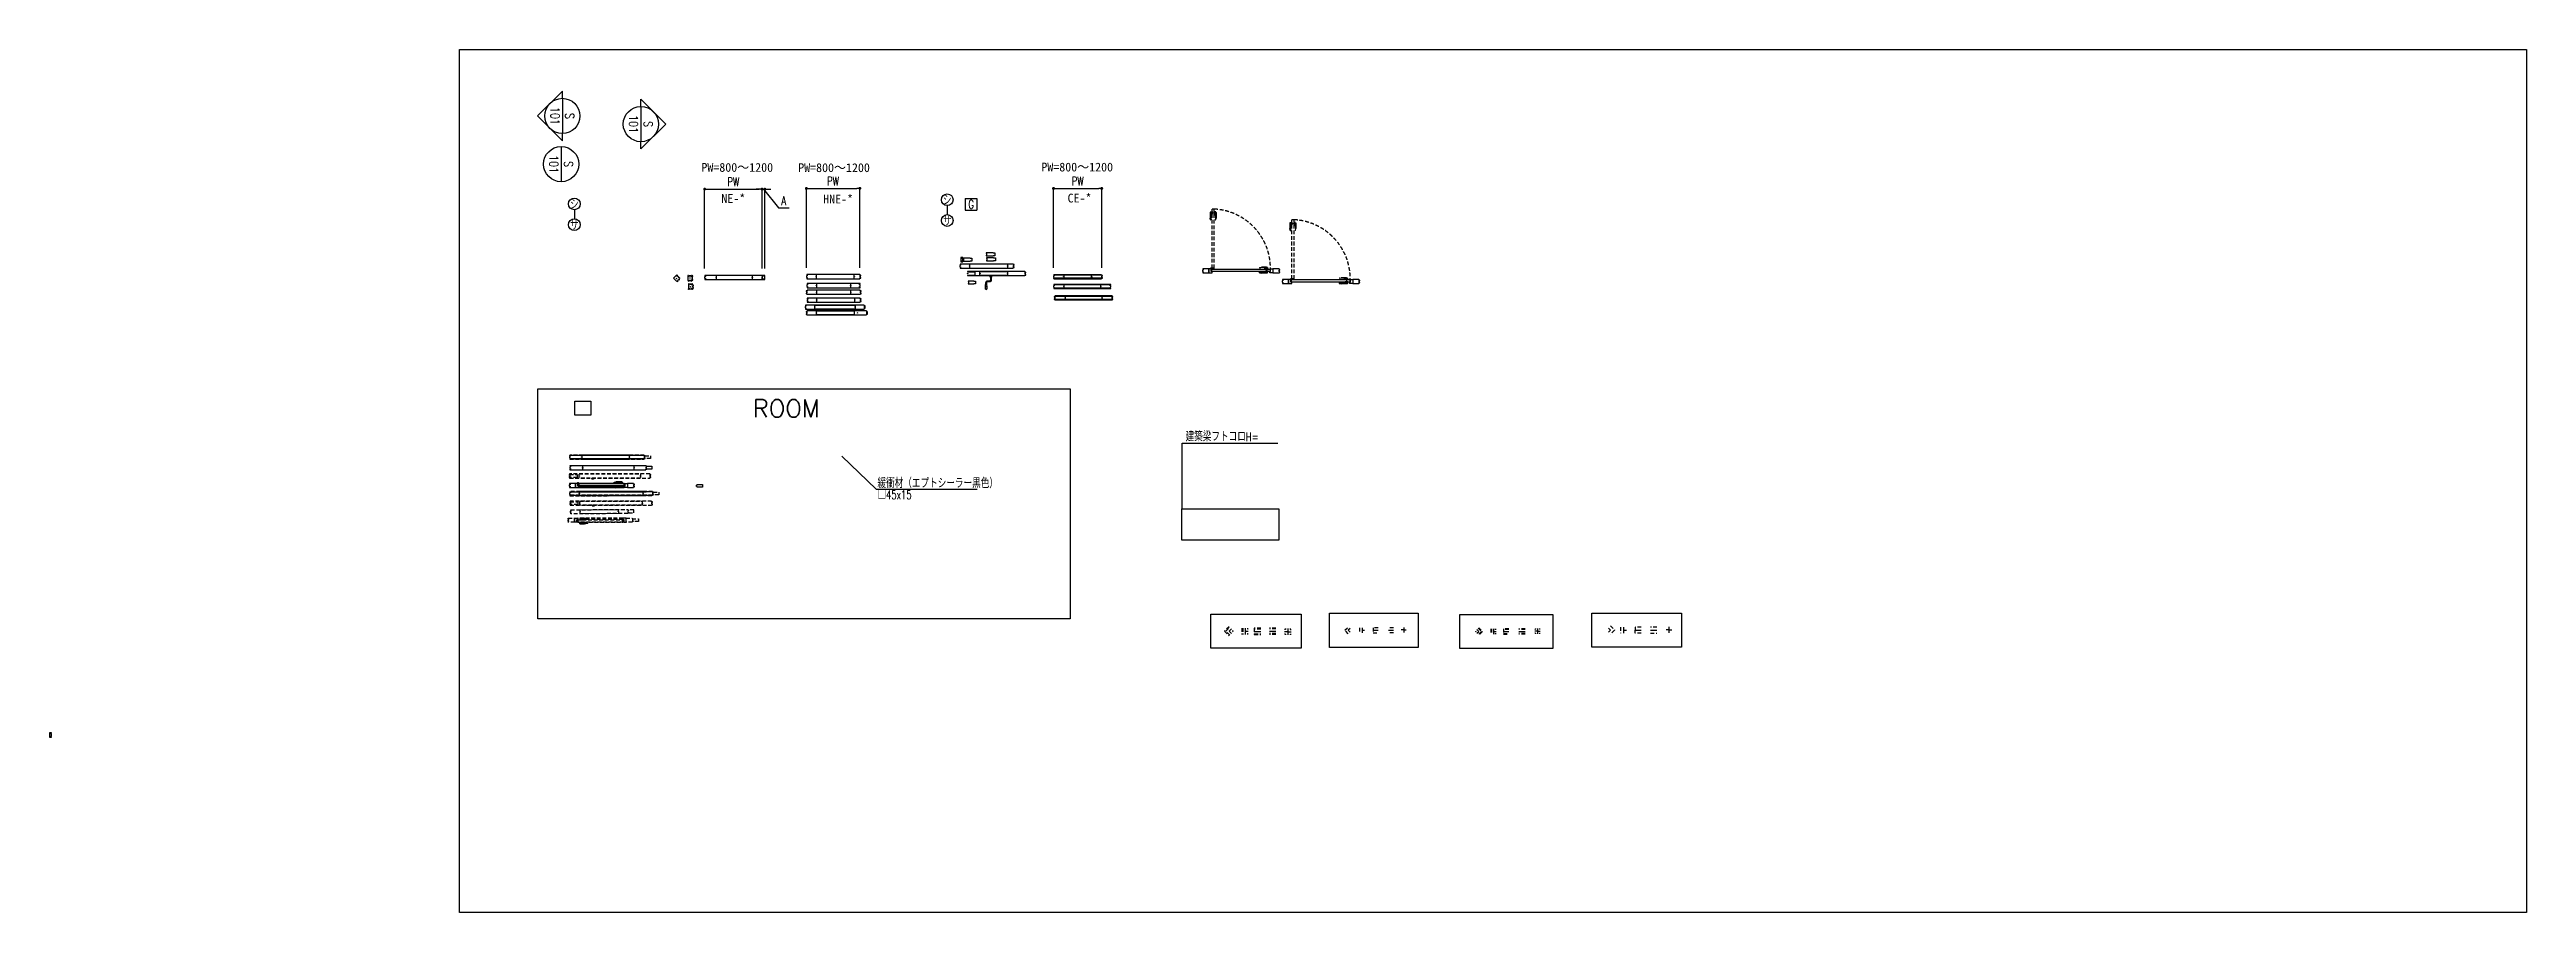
# Model space of a CAD drawing. Extents: x 27 to 42336, y -3012 to 11714.
import ezdxf
from ezdxf.enums import TextEntityAlignment as Align

# ---------------------------------------------------------------- set-up
doc = ezdxf.new("R2010")
doc.units = 0
doc.header["$LTSCALE"] = 10
doc.header["$PDMODE"] = 35
doc.header["$PDSIZE"] = 5
doc.linetypes.add('HIDDEN', pattern=[9.525, 6.35, -3.175])
for name, color, linetype in [('_P15 _矢視', 120, 'Continuous'), ('_P15_FAILED_LOADING_PLACE', 10, 'Continuous'), ('_P15_レール', 2, 'HIDDEN'), ('_P15_文字', 3, 'Continuous'), ('_P15_格納', 2, 'HIDDEN'), ('_P15_製品', 4, 'Continuous'), ('_P15_製品寸法', 9, 'Continuous'), ('_P15_軌跡', 5, 'HIDDEN'), ('_P16_製品寸法', 9, 'Continuous'), ('_基準', 1, 'Continuous'), ('_文字', 3, 'Continuous'), ('_製品寸法', 9, 'Continuous'), ('_製品芯線', 1, 'Continuous'), ('P15-製品', 4, 'Continuous')]:
    doc.layers.add(name, color=color, linetype=linetype)
doc.layers.add('_ポイント', color=1, linetype='Continuous', plot=False)
doc.styles.add('OKAMURA', font='simplex8.shx', dxfattribs={"width": 0.7, "bigfont": 'BIGFONT.shx'})
doc.styles.add('OKAMURA-G', font='MS Gothic.ttf', dxfattribs={"width": 0.7})
doc.styles.get("Standard").update_dxf_attribs({"font": 'simplex8.shx', "bigfont": 'BIGFONT.shx'})
doc.dimstyles.new('OKAMURA-050', dxfattribs={"dimscale": 50, "dimtxt": 3, "dimasz": 1, "dimexe": 0, "dimexo": 3, "dimgap": 1, "dimtad": 1, "dimdec": 8, "dimdsep": 46, "dimtxsty": 'OKAMURA', "dimblk1": 'DOT', "dimblk2": 'DOT', "dimsah": 1, "dimcen": 0, "dimclrt": 3, "dimadec": 0, "dimazin": 0, "dimtfac": 1, "dimtdec": 8, "dimtix": 1, "dimtmove": 2, "dimatfit": 3, "dimfxl": 1, "dimtolj": 1, "dimarcsym": 0})
pattern_1 = [(45, (1953, -27), (-1.767767, 1.767767), []), (135, (1953, -27), (-1.767767, -1.767767), [])]
pattern_2 = [(45, (1953, 32), (-1.767767, 1.767767), []), (135, (1953, 32), (-1.767767, -1.767767), [])]

msp = doc.modelspace()

# ---------------------------------------------------------------- texts
msp.add_text('ROOM', height=300).set_placement((12042.5, 5439.5))
at = {"layer": '_P15_文字', "style": 'OKAMURA-G'}
for s, p in [('PW=800～1200', (11773.66254096, 9702.05536082)), ('PW=800～1200', (13427, 9697.5)), ('PW=800～1200', (17580.5, 9707.94076814)), ('NE-*', (11706.43839269, 9178.55208721)), ('HNE-*', (13496.93844063, 9168.92770056)), ('CE-*', (17620, 9184.43749453))]:
    msp.add_text(s, height=150, dxfattribs=at).set_placement(p, align=Align.MIDDLE)

# ---------------------------------------------------------------- blocks, each defined once
blk = doc.blocks.new('*U6')
for p, q in [((-424, 0), (0, 424)), ((0, 300), (0, 424)), ((0, -424), (-424, 0)), ((0, 300), (0, -300)), ((0, -424), (0, -300))]:
    blk.add_line(p, q)
blk.add_circle((0, 0), 300)
at = {"style": 'OKAMURA', "width": 0.8, "flags": 8}
for tag, p in [('101', (-125, 0)), ('S', (125, 0))]:
    blk.add_attdef(tag, text='', height=150, rotation=270, dxfattribs=at).set_placement(p, align=Align.MIDDLE_CENTER)
blk = doc.blocks.new('*U7')
blk.add_line((0, 300), (0, -300))
blk.add_circle((0, 0), 300)
at = {"style": 'OKAMURA', "width": 0.8, "flags": 8}
for tag, p in [('101', (-125, 0)), ('S', (125, 0))]:
    blk.add_attdef(tag, text='', height=150, rotation=270, dxfattribs=at).set_placement(p, align=Align.MIDDLE_CENTER)
blk = doc.blocks.new('*U37')
at = {"color": 0, "linetype": 'ByBlock'}
blk.add_lwpolyline([(4, 35), (4, 24), (12, 24), (12, 14), (0, 12), (0, -12), (12, -14), (12, -25), (4, -25), (4, -35), (910, -35), (910, -25), (926, -25), (926, -14), (914, -12), (914, 12), (926, 14), (926, 24), (910, 24), (910, 35)], close=True, dxfattribs=at)
at = {"color": 1, "linetype": 'ByBlock'}
for p in [(164, 0), (816, 0)]:
    blk.add_point(p, dxfattribs=at)
at = {"layer": 'Defpoints', "color": 69}
blk.add_lwpolyline([(164, -35), (816, -35), (816, 35), (164, 35)], close=True, dxfattribs=at)
blk = doc.blocks.new('_DOT')
at = {"color": 0, "linetype": 'ByBlock'}
blk.add_line((-0.5, 0), (-1, 0), dxfattribs=at)
at = {"color": 0, "linetype": 'ByBlock', "const_width": 0.5}
blk.add_lwpolyline([(-0.25, 0, 1), (0.25, 0, 1)], format="xyb", close=True, dxfattribs=at)
blk = doc.blocks.new('*D89')
at = {"layer": '_P15_製品寸法', "color": 0, "lineweight": -2, "transparency": 16777216}
for p, q in [((11217, 7976), (11217, 9333)), ((11267, 9333), (12147, 9333)), ((12197, 7976), (12197, 9333))]:
    blk.add_line(p, q, dxfattribs=at)
at = {"layer": 'Defpoints', "color": 0, "transparency": 16777216}
for p in [(12197, 9333), (11217, 7826), (12197, 7826)]:
    blk.add_point(p, dxfattribs=at)
at = {"layer": '_P15_製品寸法', "color": 0, "lineweight": -2, "transparency": 16777216, "xscale": 50, "yscale": 50, "zscale": 50, "rotation": 180}
blk.add_blockref('_DOT', (11217, 9333), dxfattribs=at)
at = {"layer": '_P15_製品寸法', "color": 0, "lineweight": -2, "transparency": 16777216, "xscale": 50, "yscale": 50, "zscale": 50}
blk.add_blockref('_DOT', (12197, 9333), dxfattribs=at)
at = {"layer": '_P15_製品寸法', "color": 3, "transparency": 16777216, "insert": (11707, 9458), "char_height": 150, "attachment_point": 5, "style": 'OKAMURA'}
blk.add_mtext('\\A1;PW', dxfattribs=at)
blk = doc.blocks.new('*D90')
at = {"layer": '_P15_製品寸法', "color": 0, "lineweight": -2, "transparency": 16777216}
for p, q in [((12147, 9332), (12097, 9332)), ((12197, 7976), (12197, 9332)), ((12197, 9332), (12245, 9332)), ((12197, 9332), (12245, 9332)), ((12221, 9332), (12478, 9011)), ((12245, 7975), (12245, 9332)), ((12295, 9332), (12345, 9332)), ((12478, 9011), (12658, 9011))]:
    blk.add_line(p, q, dxfattribs=at)
at = {"layer": 'Defpoints', "color": 0, "transparency": 16777216}
for p in [(12245, 9332), (12197, 7826), (12245, 7825)]:
    blk.add_point(p, dxfattribs=at)
at = {"layer": '_P15_製品寸法', "color": 0, "lineweight": -2, "transparency": 16777216, "xscale": 50, "yscale": 50, "zscale": 50}
blk.add_blockref('_DOT', (12197, 9332), dxfattribs=at)
at = {"layer": '_P15_製品寸法', "color": 0, "lineweight": -2, "transparency": 16777216, "xscale": 50, "yscale": 50, "zscale": 50, "rotation": 180}
blk.add_blockref('_DOT', (12245, 9332), dxfattribs=at)
at = {"layer": '_P15_製品寸法', "color": 3, "transparency": 16777216, "insert": (12568, 9136), "char_height": 150, "attachment_point": 5, "style": 'OKAMURA'}
blk.add_mtext('\\A1;A', dxfattribs=at)
blk = doc.blocks.new('*D91')
at = {"layer": '_P15_製品寸法', "color": 0, "lineweight": -2, "transparency": 16777216}
for p, q in [((12954, 7988), (12954, 9345)), ((13004, 9345), (13818, 9345)), ((13868, 7988), (13868, 9345))]:
    blk.add_line(p, q, dxfattribs=at)
at = {"layer": 'Defpoints', "color": 0, "transparency": 16777216}
for p in [(13868, 9345), (12954, 7838), (13868, 7838)]:
    blk.add_point(p, dxfattribs=at)
at = {"layer": '_P15_製品寸法', "color": 0, "lineweight": -2, "transparency": 16777216, "xscale": 50, "yscale": 50, "zscale": 50, "rotation": 180}
blk.add_blockref('_DOT', (12954, 9345), dxfattribs=at)
at = {"layer": '_P15_製品寸法', "color": 0, "lineweight": -2, "transparency": 16777216, "xscale": 50, "yscale": 50, "zscale": 50}
blk.add_blockref('_DOT', (13868, 9345), dxfattribs=at)
at = {"layer": '_P15_製品寸法', "color": 3, "transparency": 16777216, "insert": (13411, 9470), "char_height": 150, "attachment_point": 5, "style": 'OKAMURA'}
blk.add_mtext('\\A1;PW', dxfattribs=at)
blk = doc.blocks.new('*U9')
blk.add_line((0, 77), (0, -77))
for centre in [(0, 177), (0, -177)]:
    blk.add_circle(centre, 100)
at = {"style": 'OKAMURA', "width": 0.7, "flags": 8}
for tag, p in [('シ', (0, 177)), ('サ', (0, -177))]:
    blk.add_attdef(tag, text='', height=150, dxfattribs=at).set_placement(p, align=Align.MIDDLE)
blk = doc.blocks.new('*U78')
at = {"color": 0, "linetype": 'ByBlock'}
blk.add_lwpolyline([(1008, 35), (4, 35), (4, 25), (12, 25), (12, 14), (0, 12), (0, -12), (12, -14), (12, -24), (4, -24), (4, -35), (1008, -35)], dxfattribs=at)
for points in [[(1008, 35), (1008, 25), (1012, 25)], [(1012, -24), (1008, -24), (1008, -35)]]:
    blk.add_lwpolyline(points)
at = {"color": 6}
blk.add_lwpolyline([(1012, 25), (1019, 25), (1019, -24), (1012, -24)], close=True, dxfattribs=at)
at = {"color": 1}
for p in [(164, 0), (852, 0)]:
    blk.add_point(p, dxfattribs=at)
at = {"layer": 'Defpoints', "color": 69}
blk.add_lwpolyline([(852, -35), (164, -35), (164, 35), (852, 35)], close=True, dxfattribs=at)
blk = doc.blocks.new('A$C2FE836B8')
at = {"color": 0, "linetype": 'ByBlock'}
for p, q in [((24, 0), (-24, 0)), ((-23, -6), (-24, 0)), ((24, 0), (23, -6)), ((-23, -6), (23, -6)), ((-22, -6), (22, -6)), ((-21, -10), (-22, -6)), ((-22, -6), (-22, -6)), ((21, -10), (-21, -10)), ((21, -10), (22, -6)), ((22, -6), (22, -6))]:
    blk.add_line(p, q, dxfattribs=at)
blk.add_arc((0, 65), 77.7, 254.0272, 285.9729, dxfattribs=at)
at = {"layer": '_ポイント'}
blk.add_point((0, 0), dxfattribs=at)
blk = doc.blocks.new('*U121')
at = {"layer": '_P15_製品寸法', "linetype": 'ByBlock'}
for p, q in [((-91, -184), (-69, -184)), ((-7, -21), (-9, -21)), ((7, -21), (9, -21)), ((7, -26), (9, -26))]:
    blk.add_line(p, q, dxfattribs=at)
for points in [[(-91, -184), (-90, -159), (-70, -159), (-69, -184), (-69, -231), (-91, -231)], [(-85, -136), (-75, -136), (-76, -135), (-84, -135)], [(9, -21), (10, -22), (10, -25), (9, -26)]]:
    blk.add_lwpolyline(points, close=True, dxfattribs=at)
for points in [[(-88, -159), (-88, -149), (-71, -149), (-71, -159)], [(-71, -159), (-88, -159)], [(-87, -148), (-86, -149)], [(-75, -149), (-75, -132), (-80, -129), (-85, -132), (-85, -149)], [(-75, -132), (-85, -132)], [(-84, -132), (-84, -149)], [(-76, -132), (-76, -149)], [(-9, -26), (-9, -21), (-10, -22), (-10, -25), (-9, -26), (-7, -26)]]:
    blk.add_lwpolyline(points, dxfattribs=at)
for points in [[(-7, -14), (7, -14), (6, -13), (-6, -13), (-7, -14), (-7, -80, -0.414214), (-21, -94), (-59, -94, 0.414214), (-87, -122), (-87, -148), (-73, -148), (-74, -149)], [(7, -14), (7, -80, -0.414214), (-21, -108), (-59, -108, 0.414214), (-73, -122), (-73, -148)]]:
    blk.add_lwpolyline(points, format="xyb", dxfattribs=at)
for radius in [1.5, 1]:
    blk.add_circle((0, -26), radius, dxfattribs=at)
blk.add_arc((-80, -212), 22, 240.0006, 300.0004, dxfattribs=at)
blk = doc.blocks.new('*U119')
at = {"color": 0, "linetype": 'ByBlock'}
for points in [[(0, -25), (0, -35), (976, -35), (976, -25), (992, -25), (992, -14), (980, -12), (980, 12), (992, 14), (992, 24), (976, 24), (976, 35), (0, 35), (0, 24)], [(0, -25), (130, -25), (130, -25), (130, -25), (130, 24), (130, 24), (130, 24), (0, 24)]]:
    blk.add_lwpolyline(points, dxfattribs=at)
at = {"color": 69, "linetype": 'ByBlock'}
blk.add_lwpolyline([(681, -35), (211, -35), (211, 35), (681, 35)], close=True, dxfattribs=at)
at = {"color": 1, "linetype": 'ByBlock'}
for p in [(0, 0), (681, 0), (211, 0)]:
    blk.add_point(p, dxfattribs=at)
at = {"layer": '_基準'}
blk.add_line((395, -25), (395, -50), dxfattribs=at)
at = {"layer": '_P15_製品', "xscale": -1}
blk.add_blockref('A$C2FE836B8', (395, -35), dxfattribs=at)
at = {"layer": '_P16_製品寸法'}
blk.add_blockref('*U121', (395, -35), dxfattribs=at)
blk = doc.blocks.new('P15_TV_BASE01')
at = {"color": 0, "linetype": 'ByBlock'}
blk.add_lwpolyline([(0, -35), (0, -24.5), (-8, -24.5), (-8, -15.25), (0, -15.25), (0, 15.25), (-8, 15.25), (-8, 24.5), (0, 24.5), (0, 35)], dxfattribs=at)
blk = doc.blocks.new('*U107')
at = {"color": 0, "linetype": 'ByBlock'}
blk.add_lwpolyline([(35, 35), (0, 35), (0, -35), (35, -35)], dxfattribs=at)
at = {"color": 0}
blk.add_blockref('P15_TV_BASE01', (35, 0), dxfattribs=at)
blk = doc.blocks.new('P15_TVBASE1')
at = {"layer": '_P15_製品', "color": 0, "linetype": 'ByBlock'}
blk.add_lwpolyline([(-8, 24.5), (-8, 15.25), (0, 15.25), (0, -15.25), (-8, -15.25), (-8, -24.5)], dxfattribs=at)
blk = doc.blocks.new('*U114')
for p, q in [((113, 24), (143, 24)), ((143, 24), (143, -25)), ((143, -25), (113, -25))]:
    blk.add_line(p, q)
for points in [[(113, 24), (-8, 24)], [(-8, -25), (113, -25)]]:
    blk.add_lwpolyline(points)
blk.add_blockref('P15_TVBASE1', (0, 0))
blk = doc.blocks.new('P15_TV_BASE00')
at = {"color": 0, "linetype": 'ByBlock'}
blk.add_lwpolyline([(-4, 35), (-4, 24), (-12, 24), (-12, 14), (0, 12), (0, -12), (-12, -14), (-12, -25), (-4, -25), (-4, -35)], dxfattribs=at)
blk = doc.blocks.new('*U106')
at = {"color": 0, "linetype": 'ByBlock'}
blk.add_lwpolyline([(44, -35), (0, -35), (0, 35), (44, 35)], dxfattribs=at)
at = {"color": 0}
blk.add_blockref('P15_TV_BASE00', (48, 0), dxfattribs=at)
blk = doc.blocks.new('*U40')
at = {"linetype": 'ByBlock'}
h = blk.add_hatch(dxfattribs=at)
h.set_pattern_fill('ANSI37', color=5, scale=20, style=0)
h.set_pattern_definition([(45, (1797.5, 32), (-1.767767, 1.767767), []), (135, (1797.5, 32), (-1.767767, -1.767767), [])])
h.paths.add_polyline_path([(817, 27), (7, 27), (7, 32), (817, 32)])
h = blk.add_hatch(dxfattribs=at)
h.set_pattern_fill('ANSI37', color=5, scale=20, style=0)
h.set_pattern_definition([(45, (1797.5, -27), (-1.767767, 1.767767), []), (135, (1797.5, -27), (-1.767767, -1.767767), [])])
h.paths.add_polyline_path([(817, -27), (7, -27), (7, -32), (817, -32)])
at = {"color": 0, "linetype": 'ByBlock'}
blk.add_lwpolyline([(4, 35), (4, 24), (12, 24), (12, 14), (0, 12), (0, -12), (12, -14), (12, -25), (4, -25), (4, -35), (820, -35), (820, -25), (836, -25), (836, -14), (824, -12), (824, 12), (836, 14), (836, 24), (820, 24), (820, 35)], close=True, dxfattribs=at)
at = {"color": 5, "linetype": 'ByBlock'}
for points in [[(817, 27), (7, 27), (7, 32), (817, 32)], [(817, -27), (7, -27), (7, -32), (817, -32)]]:
    blk.add_lwpolyline(points, close=True, dxfattribs=at)
at = {"color": 1, "linetype": 'ByBlock'}
for p in [(175, 0), (652, 0)]:
    blk.add_point(p, dxfattribs=at)
at = {"layer": 'Defpoints', "color": 69}
blk.add_lwpolyline([(175, -35), (652, -35), (652, 35), (175, 35)], close=True, dxfattribs=at)
blk = doc.blocks.new('*D92')
at = {"layer": '_P15_製品寸法', "color": 0, "lineweight": -2, "transparency": 16777216}
for p, q in [((17176, 7987), (17176, 9344)), ((17226, 9344), (17950, 9344)), ((18000, 7987), (18000, 9344))]:
    blk.add_line(p, q, dxfattribs=at)
at = {"layer": 'Defpoints', "color": 0, "transparency": 16777216}
for p in [(18000, 9344), (17176, 7837), (18000, 7837)]:
    blk.add_point(p, dxfattribs=at)
at = {"layer": '_P15_製品寸法', "color": 0, "lineweight": -2, "transparency": 16777216, "xscale": 50, "yscale": 50, "zscale": 50, "rotation": 180}
blk.add_blockref('_DOT', (17176, 9344), dxfattribs=at)
at = {"layer": '_P15_製品寸法', "color": 0, "lineweight": -2, "transparency": 16777216, "xscale": 50, "yscale": 50, "zscale": 50}
blk.add_blockref('_DOT', (18000, 9344), dxfattribs=at)
at = {"layer": '_P15_製品寸法', "color": 3, "transparency": 16777216, "insert": (17588, 9469), "char_height": 150, "attachment_point": 5, "style": 'OKAMURA'}
blk.add_mtext('\\A1;PW', dxfattribs=at)
blk = doc.blocks.new('*U117')
for p, q in [((100, 24), (130, 24)), ((130, 24), (130, -25)), ((130, -25), (100, -25))]:
    blk.add_line(p, q)
for points in [[(100, 24), (0, 24)], [(0, -25), (100, -25)]]:
    blk.add_lwpolyline(points)
blk.add_blockref('P15_TVBASE1', (8, 0))
blk = doc.blocks.new('*U63')
blk.add_lwpolyline([(47, -35), (47, -25), (31, -25), (31, -14), (43, -12), (43, 12), (31, 14), (31, 24), (47, 24), (47, 35), (35, 35), (35, 43), (24, 43), (24, 27), (14, 27), (12, 39), (-12, 39), (-14, 27), (-25, 27), (-25, 43), (-35, 43), (-35, 35), (-35, -43), (-25, -43), (-25, -51), (-14, -51), (-12, -39), (12, -39), (14, -51), (24, -51), (24, -43), (35, -43), (35, -35), (47, -35)])
blk.add_point((0, 0))
blk = doc.blocks.new('P15_TVNEBASE00')
at = {"color": 0, "linetype": 'ByBlock'}
blk.add_lwpolyline([(4, 35), (4, 24), (12, 24), (12, 14), (0, 12), (0, -12), (12, -14), (12, -25), (4, -25), (4, -35)], dxfattribs=at)
blk = doc.blocks.new('P15_TVNEBASE01')
at = {"color": 0, "linetype": 'ByBlock'}
blk.add_lwpolyline([(-4, -35), (-4, -25), (12, -25), (12, -14), (0, -12), (0, 12), (12, 14), (12, 24), (-4, 24), (-4, 35)], dxfattribs=at)
blk = doc.blocks.new('*U105')
at = {"color": 0, "linetype": 'ByBlock'}
for points in [[(976, 35), (4, 35)], [(4, -35), (976, -35)]]:
    blk.add_lwpolyline(points, dxfattribs=at)
at = {"color": 1, "linetype": 'ByBlock'}
for p in [(196, 0), (816, 0)]:
    blk.add_point(p, dxfattribs=at)
at = {"layer": 'Defpoints', "color": 69}
blk.add_lwpolyline([(196, -35), (816, -35), (816, 35), (196, 35)], close=True, dxfattribs=at)
at = {"color": 0}
for name, p in [('P15_TVNEBASE00', (0, 0)), ('P15_TVNEBASE01', (980, 0))]:
    blk.add_blockref(name, p, dxfattribs=at)
blk = doc.blocks.new('*U21')
at = {"linetype": 'ByBlock'}
h = blk.add_hatch(dxfattribs=at)
h.set_pattern_fill('ANSI37', color=5, scale=20, style=0)
h.set_pattern_definition([(45, (173, 32), (-1.767767, 1.767767), []), (135, (173, 32), (-1.767767, -1.767767), [])])
h.paths.add_polyline_path([(1273, 27), (7, 27), (7, 32), (1273, 32)])
h = blk.add_hatch(dxfattribs=at)
h.set_pattern_fill('ANSI37', color=5, scale=20, style=0)
h.set_pattern_definition([(45, (173, -27), (-1.767767, 1.767767), []), (135, (173, -27), (-1.767767, -1.767767), [])])
h.paths.add_polyline_path([(1273, -27), (7, -27), (7, -32), (1273, -32)])
at = {"color": 0, "linetype": 'ByBlock'}
for points in [[(4, 35), (4, 24), (12, 24), (12, 14), (0, 12), (0, -12), (12, -14), (12, -25), (4, -25), (4, -35), (1276, -35), (1276, -25), (1292, -25), (1292, -14), (1280, -12), (1280, 12), (1292, 14), (1292, 24), (1276, 24), (1276, 35)], [(1280, 12), (1292, 14), (1292, 24), (1381, 24), (1381, -25), (1292, -25), (1292, -14), (1280, -12)]]:
    blk.add_lwpolyline(points, close=True, dxfattribs=at)
at = {"color": 5, "linetype": 'ByBlock'}
for points in [[(1273, 27), (7, 27), (7, 32), (1273, 32)], [(1273, -27), (7, -27), (7, -32), (1273, -32)]]:
    blk.add_lwpolyline(points, close=True, dxfattribs=at)
at = {"color": 1, "linetype": 'ByBlock'}
for p in [(208, 0), (1024, 0)]:
    blk.add_point(p, dxfattribs=at)
at = {"layer": 'Defpoints', "color": 69}
blk.add_lwpolyline([(208, -35), (1024, -35), (1024, 35), (208, 35)], close=True, dxfattribs=at)
blk = doc.blocks.new('*U23')
at = {"color": 0, "linetype": 'ByBlock'}
for points in [[(4, 35), (4, 24), (12, 24), (12, 14), (0, 12), (0, -12), (12, -14), (12, -25), (4, -25), (4, -35), (1299, -35), (1299, -25), (1315, -25), (1315, -14), (1303, -12), (1303, 12), (1315, 14), (1315, 24), (1299, 24), (1299, 35)], [(1303, 12), (1315, 14), (1315, 24), (1404, 24), (1404, -25), (1315, -25), (1315, -14), (1303, -12)]]:
    blk.add_lwpolyline(points, close=True, dxfattribs=at)
at = {"color": 1, "linetype": 'ByBlock'}
for p in [(220, 0), (1100, 0)]:
    blk.add_point(p, dxfattribs=at)
at = {"layer": 'Defpoints', "color": 69}
blk.add_lwpolyline([(220, -35), (1100, -35), (1100, 35), (220, 35)], close=True, dxfattribs=at)
blk = doc.blocks.new('TAY_QUAY_BASE_1')
at = {"color": 0, "linetype": 'ByBlock'}
for p, q in [((-24, 0), (24, 0)), ((-24, 0), (-23, -6)), ((0, 10), (0, -15)), ((23, -6), (24, 0)), ((23, -6), (-23, -6)), ((22, -6), (-22, -6)), ((-21, -10), (-22, -6)), ((-22, -6), (-22, -6)), ((-21, -10), (21, -10)), ((21, -10), (22, -6)), ((22, -6), (22, -6))]:
    blk.add_line(p, q, dxfattribs=at)
blk.add_arc((0, 65), 77.7, 254.0271, 285.9728, dxfattribs=at)
at = {"color": 1, "linetype": 'ByBlock'}
blk.add_point((0, 0), dxfattribs=at)
blk = doc.blocks.new('*U71')
at = {"color": 0, "linetype": 'ByBlock'}
for points in [[(0, 35), (0, 24), (130, 24), (130, -25), (0, -25), (0, -35), (1370, -35), (1370, -25), (1386, -25), (1386, -14), (1374, -12), (1374, 12), (1386, 14), (1386, 24), (1370, 24), (1370, 35)], [(8, 15), (0, 15), (0, 24), (130, 24), (130, -25), (0, -25), (0, -15), (8, -15)]]:
    blk.add_lwpolyline(points, close=True, dxfattribs=at)
at = {"color": 1, "linetype": 'ByBlock'}
for p in [(0, 0), (164, 0), (1210, 0)]:
    blk.add_point(p, dxfattribs=at)
at = {"layer": 'Defpoints', "color": 69, "linetype": 'ByBlock'}
blk.add_lwpolyline([(1210, -35), (164, -35), (164, 35), (1210, 35)], close=True, dxfattribs=at)
at = {"layer": '_P15_格納', "color": 2}
blk.add_blockref('TAY_QUAY_BASE_1', (395, -35), dxfattribs=at)
blk = doc.blocks.new('*U26')
at = {"linetype": 'ByBlock'}
h = blk.add_hatch(dxfattribs=at)
h.set_pattern_fill('ANSI37', color=5, scale=20, style=0)
h.set_pattern_definition([(45, (1421.231, 32), (-1.767767, 1.767767), []), (135, (1421.231, 32), (-1.767767, -1.767767), [])])
h.paths.add_polyline_path([(1413, 27), (7, 27), (7, 32), (1413, 32)])
h = blk.add_hatch(dxfattribs=at)
h.set_pattern_fill('ANSI37', color=5, scale=20, style=0)
h.set_pattern_definition([(45, (1421.231, -27), (-1.767767, 1.767767), []), (135, (1421.231, -27), (-1.767767, -1.767767), [])])
h.paths.add_polyline_path([(1413, -27), (7, -27), (7, -32), (1413, -32)])
at = {"color": 0, "linetype": 'ByBlock'}
for points in [[(4, 35), (4, 24), (12, 24), (12, 14), (0, 12), (0, -12), (12, -14), (12, -25), (4, -25), (4, -35), (1416, -35), (1416, -25), (1432, -25), (1432, -14), (1420, -12), (1420, 12), (1432, 14), (1432, 24), (1416, 24), (1416, 35)], [(1420, 12), (1432, 14), (1432, 24), (1521, 24), (1521, -25), (1432, -25), (1432, -14), (1420, -12)]]:
    blk.add_lwpolyline(points, close=True, dxfattribs=at)
at = {"color": 5, "linetype": 'ByBlock'}
for points in [[(1413, 27), (7, 27), (7, 32), (1413, 32)], [(1413, -27), (7, -27), (7, -32), (1413, -32)]]:
    blk.add_lwpolyline(points, close=True, dxfattribs=at)
at = {"color": 1, "linetype": 'ByBlock'}
for p in [(164, 0), (1256, 0)]:
    blk.add_point(p, dxfattribs=at)
at = {"layer": 'Defpoints', "color": 69}
blk.add_lwpolyline([(164, -35), (1256, -35), (1256, 35), (164, 35)], close=True, dxfattribs=at)
blk = doc.blocks.new('*U102')
at = {"color": 0, "linetype": 'ByBlock'}
for p, q in [((371, -35), (419, -35)), ((371, -35), (372, -41)), ((418, -41), (372, -41)), ((373, -41), (373, -42)), ((417, -42), (373, -42)), ((374, -45), (373, -42)), ((374, -45), (416, -45)), ((395, -25), (395, -50)), ((416, -45), (417, -42)), ((417, -41), (417, -42)), ((418, -41), (419, -35))]:
    blk.add_line(p, q, dxfattribs=at)
for points in [[(0, 35), (0, 24), (130, 24), (130, -25), (0, -25), (0, -35), (1390, -35), (1390, -25), (1406, -25), (1406, -14), (1394, -12), (1394, 12), (1406, 14), (1406, 24), (1390, 24), (1390, 35)], [(8, 15), (0, 15), (0, 24), (130, 24), (130, -25), (0, -25), (0, -15), (8, -15)]]:
    blk.add_lwpolyline(points, close=True, dxfattribs=at)
blk.add_arc((395, 30), 77.7, 254.0271, 285.9728, dxfattribs=at)
at = {"color": 1, "linetype": 'ByBlock'}
for p in [(0, 0), (164, 0), (1230, 0), (395, -35)]:
    blk.add_point(p, dxfattribs=at)
at = {"layer": 'Defpoints', "color": 69, "linetype": 'ByBlock'}
blk.add_lwpolyline([(1230, -35), (164, -35), (164, 35), (1230, 35)], close=True, dxfattribs=at)
blk = doc.blocks.new('*U29')
at = {"color": 0, "linetype": 'ByBlock'}
for points in [[(4, 35), (4, 24), (12, 24), (12, 14), (0, 12), (0, -12), (12, -14), (12, -25), (4, -25), (4, -35), (976, -35), (976, -25), (992, -25), (992, -14), (980, -12), (980, 12), (992, 14), (992, 24), (976, 24), (976, 35)], [(980, 12), (992, 14), (992, 24), (1081, 24), (1081, -25), (992, -25), (992, -14), (980, -12)]]:
    blk.add_lwpolyline(points, close=True, dxfattribs=at)
at = {"color": 1, "linetype": 'ByBlock'}
for p in [(164, 0), (816, 0)]:
    blk.add_point(p, dxfattribs=at)
at = {"layer": 'Defpoints', "color": 69}
blk.add_lwpolyline([(164, -35), (816, -35), (816, 35), (164, 35)], close=True, dxfattribs=at)
blk = doc.blocks.new('P15_SE_ROTATION')
at = {"color": 0, "linetype": 'ByBlock'}
for p, q in [((192, 32), (192, 40)), ((192, 40), (240, 40)), ((192, 32), (240, 32)), ((199, 58), (199, 43)), ((200, 60), (216, 64)), ((200, 42), (248, 42)), ((228, 41), (204, 41)), ((204, 41), (204, 41)), ((228, 41), (204, 41)), ((205, 40), (205, 41)), ((205, 40), (205, 40)), ((228, 40), (205, 40)), ((207, 42), (207, 41)), ((216, 64), (304, 64)), ((225, 42), (225, 41)), ((228, 41), (228, 41)), ((228, 40), (228, 41)), ((228, 40), (228, 40)), ((240, 32), (240, 40)), ((249, 43), (253, 54)), ((254, 55), (303, 55)), ((303, 55), (334, 49)), ((336, 58), (304, 64)), ((337, 54), (336, 50)), ((337, 57), (337, 54)), ((937, -11), (163, -11)), ((192, -6), (192, -14)), ((192, -6), (240, -6)), ((192, -14), (240, -14)), ((199, -32), (199, -17)), ((200, -16), (248, -16)), ((200, -34), (216, -38)), ((204, -14), (204, -16)), ((228, -14), (204, -14)), ((228, -16), (204, -16)), ((205, -14), (205, -14)), ((228, -14), (205, -14)), ((205, -14), (205, -14)), ((207, -16), (207, -16)), ((216, -38), (304, -38)), ((225, -16), (225, -16)), ((228, -14), (228, -14)), ((228, -14), (228, -14)), ((228, -14), (228, -16)), ((240, -6), (240, -14)), ((249, -17), (253, -28)), ((254, -29), (303, -29)), ((303, -29), (334, -23)), ((336, -32), (304, -38)), ((337, -28), (336, -24)), ((337, -31), (337, -28))]:
    blk.add_line(p, q, dxfattribs=at)
for points in [[(108, 35), (4, 35), (4, 25), (12, 25), (12, 14), (0, 12), (0, -12), (12, -14), (12, -25), (4, -25), (4, -35), (108, -35)], [(108, 35), (108, -35), (163, -35), (163, -11), (148, -11), (148, 35)], [(949, 32), (152, 32), (152, -6), (949, -6)], [(992, 35), (992, -35), (937, -35), (937, -11), (952, -11), (952, 35)], [(1100, 12), (1112, 14), (1112, 25), (1096, 25), (1096, 35), (992, 35), (992, -35), (1096, -35), (1096, -25), (1112, -25), (1112, -14), (1100, -12)]]:
    blk.add_lwpolyline(points, close=True, dxfattribs=at)
blk.add_lwpolyline([(1096, -25), (1201, -25), (1201, 25), (1096, 25)], dxfattribs=at)
for centre, radius in [((216, 50), 3), ((216, 50), 2.55), ((216, -24), 2.55), ((216, -24), 3)]:
    blk.add_circle(centre, radius, dxfattribs=at)
for centre, radius, start, end in [((201, 58), 2, 104.8265, 180), ((200, 43), 1, 180, 270), ((248, 44), 2, 270, 342.8973), ((254, 53), 2, 90, 162.8973), ((335, 51), 1.5, 259.5352, 345), ((336, 57), 1.5, 0, 79.5352), ((200, -17), 1, 90, 180), ((201, -32), 2, 180, 255.1735), ((248, -18), 2, 17.1027, 90), ((254, -27), 2, 197.1027, 270), ((335, -25), 1.5, 15, 100.4648), ((336, -31), 1.5, 280.4648, 0)]:
    blk.add_arc(centre, radius, start, end, dxfattribs=at)
at = {"color": 1, "linetype": 'ByBlock'}
blk.add_point((936, 0), dxfattribs=at)
at = {"color": 1}
blk.add_point((164, 0), dxfattribs=at)
at = {"layer": 'Defpoints', "color": 69, "linetype": 'ByBlock'}
blk.add_lwpolyline([(936, -35), (164, -35), (164, 35), (936, 35)], close=True, dxfattribs=at)
blk = doc.blocks.new('P15_TAYNAM_TV1')
at = {"layer": '_P15_製品'}
for p, q in [((-28, 16), (-32, 0)), ((-32, 0), (-32, -88)), ((-26, 17), (-11, 17)), ((-18, 8), (-18, -8)), ((-10, 16), (-10, -32)), ((-8, 12), (-10, 12)), ((-10, -12), (-10, 12)), ((-10, 9), (-10, 9)), ((0, 24), (-8, 24)), ((-8, 24), (-8, -24)), ((-8, 12), (-8, 12)), ((-8, -12), (-8, 12)), ((-8, 12), (-8, 12)), ((-8, -12), (-8, 12)), ((0, 24), (0, -24)), ((38, 24), (46, 24)), ((38, 24), (38, -24)), ((46, 24), (46, -24)), ((46, 12), (46, 12)), ((46, -12), (46, 12)), ((46, 12), (46, 12)), ((46, 12), (48, 12)), ((46, -12), (46, 12)), ((48, 16), (48, -32)), ((48, -12), (48, 12)), ((48, 9), (48, 9)), ((64, 17), (49, 17)), ((56, 8), (56, -8)), ((66, 16), (70, 0)), ((70, 0), (70, -88)), ((-26, -120), (-32, -88)), ((-25, -121), (-22, -121)), ((-23, -38), (-23, -87)), ((-23, -87), (-17, -118)), ((-11, -33), (-22, -37)), ((-22, -121), (-18, -120)), ((-10, -9), (-10, -9)), ((-8, -12), (-10, -12)), ((-8, -12), (-8, -12)), ((-8, -12), (-8, -12)), ((0, -24), (-8, -24)), ((38, -24), (46, -24)), ((46, -12), (46, -12)), ((46, -12), (46, -12)), ((46, -12), (48, -12)), ((48, -9), (48, -9)), ((49, -33), (60, -37)), ((61, -87), (55, -118)), ((60, -121), (56, -120)), ((63, -121), (60, -121)), ((61, -38), (61, -87)), ((64, -120), (70, -88))]:
    blk.add_line(p, q, dxfattribs=at)
for centre, radius in [((-18, 0), 3), ((-18, 0), 2.55), ((56, 0), 2.55), ((56, 0), 3)]:
    blk.add_circle(centre, radius, dxfattribs=at)
for centre, radius, start, end in [((-26, 15), 2, 90, 165.1735), ((-11, 16), 1, 0, 90), ((49, 16), 1, 90, 180), ((64, 15), 2, 14.8265, 90), ((-25, -120), 1.5, 190.4648, 270), ((-21, -38), 2, 107.1027, 180), ((-19, -119), 1.5, 285, 10.4648), ((-12, -32), 2, 287.1027, 0), ((50, -32), 2, 180, 252.8973), ((57, -119), 1.5, 169.5352, 255), ((59, -38), 2, 0, 72.8973), ((63, -120), 1.5, 270, 349.5352)]:
    blk.add_arc(centre, radius, start, end, dxfattribs=at)
at = {"layer": '_基準'}
blk.add_line((-36, 0), (74, 0), dxfattribs=at)
blk = doc.blocks.new('P15_TAYNAM_TV2')
at = {"layer": '_P15_製品'}
for p, q in [((-121, 25), (-121, 22)), ((-121, 22), (-120, 18)), ((-120, 26), (-88, 32)), ((-87, 23), (-118, 17)), ((0, 32), (-88, 32)), ((-38, 23), (-87, 23)), ((-33, 11), (-37, 22)), ((16, 10), (-32, 10)), ((-24, 0), (-24, 8)), ((24, 8), (-24, 8)), ((24, 0), (-24, 0)), ((-12, 8), (-12, 10)), ((-12, 10), (12, 10)), ((-12, 8), (-12, 8)), ((-12, 8), (12, 8)), ((-12, 8), (-12, 8)), ((-12, 8), (12, 8)), ((-9, 10), (-9, 10)), ((8, 18), (-8, 18)), ((16, 28), (0, 32)), ((9, 10), (9, 10)), ((12, 8), (12, 10)), ((12, 8), (12, 8)), ((12, 8), (12, 8)), ((17, 26), (17, 11)), ((24, 0), (24, 8)), ((-121, -60), (-120, -56)), ((-121, -63), (-121, -60)), ((-120, -64), (-88, -70)), ((-87, -61), (-118, -55)), ((0, -70), (-88, -70)), ((-38, -61), (-87, -61)), ((-33, -49), (-37, -60)), ((16, -48), (-32, -48)), ((-24, -38), (-24, -46)), ((24, -38), (-24, -38)), ((24, -46), (-24, -46)), ((-12, -46), (-12, -46)), ((-12, -46), (12, -46)), ((-12, -46), (-12, -46)), ((-12, -46), (-12, -48)), ((-12, -46), (12, -46)), ((-12, -48), (12, -48)), ((-9, -48), (-9, -48)), ((8, -56), (-8, -56)), ((16, -66), (0, -70)), ((9, -48), (9, -48)), ((12, -46), (12, -46)), ((12, -46), (12, -46)), ((12, -46), (12, -48)), ((17, -64), (17, -49)), ((24, -38), (24, -46))]:
    blk.add_line(p, q, dxfattribs=at)
blk.add_lwpolyline([(108, 3), (108, -67), (53, -67), (53, -43), (68, -43), (68, 3)], close=True, dxfattribs=at)
for centre, radius in [((0, 18), 3), ((0, 18), 2.55), ((0, -56), 2.55), ((0, -56), 3)]:
    blk.add_circle(centre, radius, dxfattribs=at)
for centre, radius, start, end in [((-120, 25), 1.5, 100.4648, 180), ((-119, 19), 1.5, 195, 280.4648), ((-38, 21), 2, 17.1027, 90), ((-32, 12), 2, 197.1027, 270), ((15, 26), 2, 0, 75.1735), ((16, 11), 1, 270, 0), ((-120, -63), 1.5, 180, 259.5352), ((-119, -57), 1.5, 79.5352, 165), ((-38, -59), 2, 270, 342.8973), ((-32, -50), 2, 90, 162.8973), ((16, -49), 1, 0, 90), ((15, -64), 2, 284.8265, 0)]:
    blk.add_arc(centre, radius, start, end, dxfattribs=at)
at = {"layer": '_基準'}
blk.add_line((0, 36), (0, -74), dxfattribs=at)
blk = doc.blocks.new('*U116')
at = {"layer": '_P15_製品', "linetype": 'HIDDEN'}
for points in [[(162, 46), (200, 46), (200, 1054), (162, 1054)], [(162, 46), (162, 46), (162, 1054)]]:
    blk.add_lwpolyline(points, dxfattribs=at)
at = {"layer": '_P15_製品'}
for points in [[(108, 35), (4, 35), (4, 24), (12, 24), (12, 14), (0, 12), (0, -12), (12, -14), (12, -25), (4, -25), (4, -35), (108, -35)], [(108, 35), (108, -35), (163, -35), (163, -11), (148, -11), (148, 35)], [(148, -2), (151, -2), (151, 38), (148, 38)], [(196, 43), (196, 46), (156, 46), (156, 43)], [(1311, 12), (1323, 14), (1323, 24), (1307, 24), (1307, 35), (1203, 35), (1203, -35), (1307, -35), (1307, -25), (1323, -25), (1323, -14), (1311, -12)]]:
    blk.add_lwpolyline(points, close=True, dxfattribs=at)
for points in [[(151, 32), (151, -6), (1159, -6), (1159, 32)], [(151, 32), (151, 32), (1159, 32)]]:
    blk.add_lwpolyline(points, dxfattribs=at)
blk.add_circle((149, 45), 6.5, dxfattribs=at)
at = {"layer": '_P15_製品', "linetype": 'HIDDEN'}
blk.add_arc((149, 45), 1011, 357.1372, 447.1372, dxfattribs=at)
for name, p in [('P15_TAYNAM_TV1', (162, 990)), ('P15_TAYNAM_TV2', (1095, 32))]:
    blk.add_blockref(name, p)
blk = doc.blocks.new('*U38')
at = {"color": 0, "linetype": 'ByBlock'}
blk.add_lwpolyline([(4, 35), (4, 24.5), (12, 24.5), (12, 14.4), (0, 12), (0, -12), (12, -14.4), (12, -24.5), (4, -24.5), (4, -35), (910, -35), (910, -24.5), (902, -24.5), (902, -14.4), (914, -12), (914, 12), (902, 14.4), (902, 24.5), (910, 24.5), (910, 35)], close=True, dxfattribs=at)
at = {"color": 1, "linetype": 'ByBlock'}
for p in [(164, 0), (750, 0)]:
    blk.add_point(p, dxfattribs=at)
at = {"layer": 'Defpoints', "color": 69}
blk.add_lwpolyline([(164, -35), (750, -35), (750, 35), (164, 35)], close=True, dxfattribs=at)
blk = doc.blocks.new('*U39')
at = {"color": 0, "linetype": 'ByBlock'}
blk.add_lwpolyline([(910, -35), (910, -24.5), (926, -24.5), (926, -14.4), (914, -12), (914, 12), (926, 14.4), (926, 24.5), (910, 24.5), (910, 35), (4, 35), (4, 24.5), (-12, 24.5), (-12, 14.4), (0, 12), (0, -12), (-12, -14.4), (-12, -24.5), (4, -24.5), (4, -35)], close=True, dxfattribs=at)
at = {"color": 1, "linetype": 'ByBlock'}
for p in [(164, 0), (750, 0)]:
    blk.add_point(p, dxfattribs=at)
at = {"layer": 'Defpoints', "color": 69}
blk.add_lwpolyline([(750, 35), (164, 35), (164, -35), (750, -35)], close=True, dxfattribs=at)
blk = doc.blocks.new('*U79')
at = {"color": 0, "linetype": 'ByBlock'}
blk.add_lwpolyline([(1020, 35), (4, 35), (4, 24), (-12, 24), (-12, 14), (0, 12), (0, -12), (-12, -14), (-12, -24), (4, -24), (4, -35), (1020, -35)], dxfattribs=at)
for points in [[(1020, 35), (1020, 24), (1024, 24)], [(1024, -24), (1020, -24), (1020, -35)]]:
    blk.add_lwpolyline(points)
at = {"color": 6}
blk.add_lwpolyline([(1024, 24), (1031, 24), (1031, -24), (1024, -24)], close=True, dxfattribs=at)
at = {"color": 1}
blk.add_point((164, 0), dxfattribs=at)
at = {"layer": 'Defpoints', "color": 69}
blk.add_lwpolyline([(806, -35), (164, -35), (164, 35), (806, 35)], close=True, dxfattribs=at)
blk = doc.blocks.new('P15_RECT')
at = {"layer": '_P15_FAILED_LOADING_PLACE'}
blk.add_lwpolyline([(0, 236), (275, 236), (275, 0), (0, 0)], close=True, dxfattribs=at)
blk = doc.blocks.new('*U64')
blk.add_lwpolyline([(58, 8), (51, 16), (39, 5), (32, 12), (39, 22), (22, 39), (12, 32), (5, 39), (16, 51), (8, 58), (-49, 0), (6, -55), (13, -48), (19, -53), (26, -46), (19, -36), (36, -19), (46, -26), (53, -19), (48, -13), (55, -6), (49, 0), (58, 8)])
at = {"layer": '_P15_製品'}
blk.add_point((0, 0), dxfattribs=at)
blk = doc.blocks.new('*U43')
at = {"linetype": 'ByBlock'}
h = blk.add_hatch(dxfattribs=at)
h.set_pattern_fill('ANSI37', color=5, scale=20, style=0)
h.set_pattern_definition(pattern_2)
h.paths.add_polyline_path([(973, 27), (7, 27), (7, 32), (973, 32)])
h = blk.add_hatch(dxfattribs=at)
h.set_pattern_fill('ANSI37', color=5, scale=20, style=0)
h.set_pattern_definition(pattern_1)
h.paths.add_polyline_path([(973, -27), (7, -27), (7, -32), (973, -32)])
at = {"color": 0, "linetype": 'ByBlock'}
blk.add_lwpolyline([(4, 35), (4, 24), (12, 24), (12, 14), (0, 12), (0, -12), (12, -14), (12, -25), (4, -25), (4, -35), (976, -35), (976, -25), (968, -25), (968, -14), (980, -12), (980, 12), (968, 14), (968, 24), (976, 24), (976, 35)], close=True, dxfattribs=at)
at = {"color": 5, "linetype": 'ByBlock'}
for points in [[(973, 27), (7, 27), (7, 32), (973, 32)], [(973, -27), (7, -27), (7, -32), (973, -32)]]:
    blk.add_lwpolyline(points, close=True, dxfattribs=at)
at = {"color": 1, "linetype": 'ByBlock'}
for p in [(175, 0), (808, 0)]:
    blk.add_point(p, dxfattribs=at)
at = {"layer": 'Defpoints', "color": 69}
blk.add_lwpolyline([(175, -35), (808, -35), (808, 35), (175, 35)], close=True, dxfattribs=at)
blk = doc.blocks.new('*U65')
for p, q in [((-25, 47), (-35, 47)), ((-35, 47), (-35, -35)), ((-25, 31), (-25, 47)), ((-14, 31), (-25, 31)), ((-12, 43), (-14, 31)), ((12, 43), (-12, 43)), ((14, 31), (12, 43)), ((24, 31), (14, 31)), ((35, 47), (24, 47)), ((24, 47), (24, 31)), ((35, 35), (35, 47)), ((43, 35), (35, 35)), ((39, 12), (51, 14)), ((39, -12), (39, 12)), ((43, 24), (43, 35)), ((51, 24), (43, 24)), ((51, 14), (51, 24)), ((-35, -47), (-35, -35)), ((-25, -47), (-35, -47)), ((-14, -31), (-25, -31)), ((-25, -31), (-25, -47)), ((-12, -43), (-14, -31)), ((12, -43), (-12, -43)), ((14, -31), (12, -43)), ((24, -31), (14, -31)), ((24, -47), (24, -31)), ((35, -47), (24, -47)), ((43, -35), (35, -35)), ((35, -35), (35, -47)), ((51, -14), (39, -12)), ((43, -35), (43, -25)), ((43, -25), (51, -25)), ((51, -25), (51, -14))]:
    blk.add_line(p, q)
at = {"layer": '_P15_製品'}
blk.add_point((0, 0), dxfattribs=at)
blk = doc.blocks.new('*U46')
at = {"linetype": 'ByBlock'}
h = blk.add_hatch(dxfattribs=at)
h.set_pattern_fill('ANSI37', color=5, scale=20, style=0)
h.set_pattern_definition(pattern_2)
h.paths.add_polyline_path([(973, 27), (7, 27), (7, 32), (973, 32)])
h = blk.add_hatch(dxfattribs=at)
h.set_pattern_fill('ANSI37', color=5, scale=20, style=0)
h.set_pattern_definition(pattern_1)
h.paths.add_polyline_path([(973, -27), (7, -27), (7, -32), (973, -32)])
at = {"color": 0, "linetype": 'ByBlock'}
blk.add_lwpolyline([(4, 35), (4, 24), (-12, 24), (-12, 14), (0, 12), (0, -12), (-12, -14), (-12, -25), (4, -25), (4, -35), (976, -35), (976, -25), (992, -25), (992, -14), (980, -12), (980, 12), (992, 14), (992, 24), (976, 24), (976, 35)], close=True, dxfattribs=at)
at = {"color": 5, "linetype": 'ByBlock'}
for points in [[(973, 27), (7, 27), (7, 32), (973, 32)], [(973, -27), (7, -27), (7, -32), (973, -32)]]:
    blk.add_lwpolyline(points, close=True, dxfattribs=at)
at = {"color": 1, "linetype": 'ByBlock'}
for p in [(175, 0), (808, 0)]:
    blk.add_point(p, dxfattribs=at)
at = {"layer": 'Defpoints', "color": 69}
blk.add_lwpolyline([(175, -35), (808, -35), (808, 35), (175, 35)], close=True, dxfattribs=at)
blk = doc.blocks.new('*U94')
at = {"layer": '_P15_レール', "extrusion": (7.4988e-33, 1.22465e-16, -1)}
for p, q in [((110, 55), (0, 55)), ((110, 40), (0, 40)), ((110, -40), (0, -40)), ((110, -55), (0, -55))]:
    blk.add_line(p, q, dxfattribs=at)
at = {"layer": '_製品芯線'}
blk.add_line((0, 0), (110, 0), dxfattribs=at)
blk = doc.blocks.new('*U93')
at = {"layer": '_P15_レール'}
for p, q in [((110, 55), (0, 55)), ((0, 55), (0, -55)), ((110, 40), (0, 40)), ((0, -40), (110, -40)), ((0, -55), (110, -55))]:
    blk.add_line(p, q, dxfattribs=at)
at = {"layer": '_製品芯線'}
blk.add_line((0, 0), (110, 0), dxfattribs=at)
blk = doc.blocks.new('*U104')
at = {"layer": '_P15_レール'}
for p, q in [((0, 42.5), (0, -42.5)), ((85, 42.5), (0, 42.5)), ((0, -42.5), (85, -42.5))]:
    blk.add_line(p, q, dxfattribs=at)
at = {"layer": '_製品芯線'}
blk.add_line((0, 0), (85, 0), dxfattribs=at)
blk = doc.blocks.new('*U95')
at = {"layer": '_P15_レール', "extrusion": (7.4988e-33, 1.22465e-16, -1)}
for p, q in [((85, 42.5), (0, 42.5)), ((85, -42.5), (0, -42.5))]:
    blk.add_line(p, q, dxfattribs=at)
at = {"layer": '_製品芯線'}
blk.add_line((0, 0), (85, 0), dxfattribs=at)
blk = doc.blocks.new('P15_RAIL_85_TURN_L')
at = {"layer": '_P15_レール', "extrusion": (8.65956e-17, -8.65956e-17, -1)}
for p, q in [((-60, 0), (0, 60)), ((0, -60), (-60, 0))]:
    blk.add_line(p, q, dxfattribs=at)
at = {"layer": '_製品芯線'}
for p in [(30, 30), (30, -30)]:
    blk.add_line(p, (0, 0), dxfattribs=at)
blk = doc.blocks.new('*U96')
at = {"layer": '_P15_レール'}
for p, q in [((90, 45), (0, 45)), ((0, 45), (0, -45)), ((90, 33), (0, 33)), ((0, -33), (90, -33)), ((0, -45), (90, -45))]:
    blk.add_line(p, q, dxfattribs=at)
at = {"layer": '_製品芯線'}
blk.add_line((0, 0), (90, 0), dxfattribs=at)
blk = doc.blocks.new('*U97')
at = {"layer": '_P15_レール', "extrusion": (7.4988e-33, 1.22465e-16, -1)}
for p, q in [((110, 45), (0, 45)), ((110, 33), (0, 33)), ((110, -33), (0, -33)), ((110, -45), (0, -45))]:
    blk.add_line(p, q, dxfattribs=at)
at = {"layer": '_製品芯線'}
blk.add_line((0, 0), (110, 0), dxfattribs=at)
blk = doc.blocks.new('P15_RAIL_66S_TURN_L')
at = {"layer": '_P15_レール'}
for p, q in [((0, 64), (-64, 0)), ((-64, 0), (0, -64)), ((8, 55), (-47, 0)), ((-47, 0), (8, -55)), ((55, 8), (47, 0)), ((47, 0), (55, -8))]:
    blk.add_line(p, q, dxfattribs=at)
at = {"layer": '_製品芯線', "extrusion": (2.16322e-12, 5.76924e-13, -1)}
for p in [(32, 32), (32, -32)]:
    blk.add_line(p, (0, 0), dxfattribs=at)
blk = doc.blocks.new('*U98')
at = {"layer": '_P15_レール'}
for p, q in [((100, 50), (0, 50)), ((0, 50), (0, 0)), ((0, -50), (0, 0)), ((100, -50), (0, -50))]:
    blk.add_line(p, q, dxfattribs=at)
at = {"layer": '_製品芯線'}
blk.add_line((0, 0), (100, 0), dxfattribs=at)
blk = doc.blocks.new('*U99')
at = {"layer": '_P15_レール', "extrusion": (7.4988e-33, 1.22465e-16, -1)}
blk.add_line((110, 50), (0, 50), dxfattribs=at)
at = {"layer": '_P15_レール'}
blk.add_line((0, -50), (110, -50), dxfattribs=at)
at = {"layer": '_製品芯線'}
blk.add_line((0, 0), (110, 0), dxfattribs=at)
blk = doc.blocks.new('P15_RAIL_100H_TURN_L')
at = {"layer": '_P15_レール'}
for p, q in [((0, 71), (-71, 0)), ((-71, 0), (0, -71))]:
    blk.add_line(p, q, dxfattribs=at)
at = {"layer": '_製品芯線', "extrusion": (2.16322e-12, 5.76924e-13, -1)}
for p in [(35, 35), (35, -35)]:
    blk.add_line(p, (0, 0), dxfattribs=at)
blk = doc.blocks.new('P15_RAIL_110_TURN_T')
at = {"layer": '_P15_レール'}
for p, q in [((-55, 55), (-55, -55)), ((-40, 55), (-40, -55)), ((40, 55), (40, 40)), ((40, 40), (55, 40)), ((40, -40), (40, -55)), ((40, -40), (55, -40))]:
    blk.add_line(p, q, dxfattribs=at)
at = {"layer": '_製品芯線'}
for p, q in [((0, 55), (0, -55)), ((0, 0), (55, 0))]:
    blk.add_line(p, q, dxfattribs=at)
blk = doc.blocks.new('P15_RAIL_110_TURN_L')
at = {"layer": '_P15_レール'}
for p, q in [((0, 78), (-78, 0)), ((-78, 0), (0, -78)), ((-57, 0), (11, 67)), ((11, -67), (-57, 0)), ((57, 0), (67, 11)), ((67, -11), (57, 0))]:
    blk.add_line(p, q, dxfattribs=at)
at = {"layer": '_製品芯線'}
for p, q in [((39, 39), (0, 0)), ((0, 0), (39, -39))]:
    blk.add_line(p, q, dxfattribs=at)
blk = doc.blocks.new('P15_RAIL_85_TURN_T')
at = {"layer": '_P15_レール'}
blk.add_line((-42.5, 42.5), (-42.5, -42.5), dxfattribs=at)
at = {"layer": '_製品芯線'}
for p, q in [((0, 42.5), (0, -42.5)), ((0, 0), (42.5, 0))]:
    blk.add_line(p, q, dxfattribs=at)
blk = doc.blocks.new('P15_RAIL_66S_TURN_T')
at = {"layer": '_P15_レール'}
for p, q in [((-45, 45), (-45, -45)), ((-33, 45), (-33, -45)), ((33, 45), (33, 33)), ((45, 33), (33, 33)), ((33, -33), (33, -45)), ((33, -33), (45, -33))]:
    blk.add_line(p, q, dxfattribs=at)
at = {"layer": '_製品芯線'}
for p, q in [((0, 45), (0, -45)), ((0, 0), (45, 0))]:
    blk.add_line(p, q, dxfattribs=at)
blk = doc.blocks.new('P15_RAIL_100H_TURN_T')
at = {"layer": '_P15_レール'}
blk.add_line((-50, 50), (-50, -50), dxfattribs=at)
at = {"layer": '_製品芯線'}
for p, q in [((0, 50), (0, -50)), ((0, 0), (50, 0))]:
    blk.add_line(p, q, dxfattribs=at)
blk = doc.blocks.new('*U115')
at = {"color": 0, "linetype": 'ByBlock'}
for p, q in [((763, 57), (763, 54)), ((763, 54), (764, 50)), ((764, 58), (796, 64)), ((797, 55), (766, 49)), ((884, 64), (796, 64)), ((846, 55), (797, 55)), ((851, 43), (847, 54)), ((900, 42), (852, 42)), ((860, 32), (860, 40)), ((908, 40), (860, 40)), ((908, 32), (860, 32)), ((872, 41), (872, 42)), ((872, 42), (896, 42)), ((872, 41), (896, 41)), ((873, 40), (873, 41)), ((873, 40), (873, 40)), ((873, 40), (896, 40)), ((875, 42), (875, 42)), ((900, 60), (884, 64)), ((893, 42), (893, 42)), ((896, 41), (896, 42)), ((896, 40), (896, 41)), ((896, 40), (896, 40)), ((901, 58), (901, 43)), ((908, 32), (908, 40)), ((163, -12), (937, -12)), ((763, -28), (764, -24)), ((763, -31), (763, -28)), ((764, -32), (796, -38)), ((797, -29), (766, -23)), ((884, -38), (796, -38)), ((846, -29), (797, -29)), ((851, -17), (847, -28)), ((900, -16), (852, -16)), ((860, -6), (860, -14)), ((908, -6), (860, -6)), ((908, -14), (860, -14)), ((872, -14), (872, -15)), ((872, -14), (896, -14)), ((872, -15), (896, -15)), ((873, -14), (873, -14)), ((873, -14), (896, -14)), ((873, -14), (873, -14)), ((875, -16), (875, -15)), ((900, -34), (884, -38)), ((893, -16), (893, -15)), ((896, -14), (896, -14)), ((896, -14), (896, -14)), ((896, -14), (896, -15)), ((901, -32), (901, -17)), ((908, -6), (908, -14))]:
    blk.add_line(p, q, dxfattribs=at)
for points in [[(108, 35), (4, 35), (4, 25), (12, 25), (12, 14), (0, 12), (0, -12), (12, -14), (12, -25), (4, -25), (4, -35), (108, -35)], [(108, 35), (108, -35), (163, -35), (163, -12), (148, -12), (148, 35)], [(148, -2), (151, -2), (151, 38), (148, 38)], [(151, 32), (948, 32), (948, -6), (151, -6)], [(992, 35), (992, -35), (937, -35), (937, -12), (952, -12), (952, 35)], [(1100, 12), (1112, 14), (1112, 25), (1096, 25), (1096, 35), (992, 35), (992, -35), (1096, -35), (1096, -25), (1112, -25), (1112, -14), (1100, -12)]]:
    blk.add_lwpolyline(points, close=True, dxfattribs=at)
for centre, radius in [((149, 45), 6.5), ((884, 50), 3), ((884, 50), 2.55), ((884, -24), 2.55), ((884, -24), 3)]:
    blk.add_circle(centre, radius, dxfattribs=at)
for centre, radius, start, end in [((765, 57), 1.5, 100.4648, 180), ((765, 51), 1.5, 195, 280.4648), ((846, 53), 2, 17.1027, 90), ((852, 44), 2, 197.1027, 270), ((899, 58), 2, 0, 75.1735), ((900, 43), 1, 270, 0), ((765, -31), 1.5, 180, 259.5352), ((765, -25), 1.5, 79.5352, 165), ((846, -27), 2, 270, 342.8973), ((852, -18), 2, 90, 162.8973), ((900, -17), 1, 0, 90), ((899, -32), 2, 284.8265, 0)]:
    blk.add_arc(centre, radius, start, end, dxfattribs=at)
at = {"color": 1}
blk.add_point((936, 0), dxfattribs=at)
at = {"color": 1, "linetype": 'ByBlock'}
blk.add_point((164, 0), dxfattribs=at)
at = {"layer": 'Defpoints', "color": 69, "linetype": 'ByBlock'}
blk.add_lwpolyline([(164, -35), (936, -35), (936, 35), (164, 35)], close=True, dxfattribs=at)
blk = doc.blocks.new('P15_RAIL_110_CROSS')
at = {"layer": '_P15_レール'}
for p, q in [((-40, 40), (-55, 40)), ((-40, 55), (-40, 40)), ((40, 55), (40, 40)), ((40, 40), (55, 40)), ((-40, -40), (-55, -40)), ((-40, -40), (-40, -55)), ((40, -40), (40, -55)), ((40, -40), (55, -40))]:
    blk.add_line(p, q, dxfattribs=at)
at = {"layer": '_製品芯線'}
for p, q in [((0, 0), (-55, 0)), ((0, 55), (0, -55)), ((0, 0), (55, 0))]:
    blk.add_line(p, q, dxfattribs=at)
blk = doc.blocks.new('P15_RAIL_85_CROSS')
at = {"layer": '_製品芯線'}
for p, q in [((0, 0), (-42.5, 0)), ((0, 42.5), (0, -42.5)), ((0, 0), (42.5, 0))]:
    blk.add_line(p, q, dxfattribs=at)
blk = doc.blocks.new('P15_RAIL_66S_CROSS')
at = {"layer": '_P15_レール'}
for p, q in [((-45, 33), (-33, 33)), ((-33, 45), (-33, 33)), ((33, 45), (33, 33)), ((45, 33), (33, 33)), ((-33, -33), (-45, -33)), ((-33, -33), (-33, -45)), ((33, -33), (33, -45)), ((33, -33), (45, -33))]:
    blk.add_line(p, q, dxfattribs=at)
at = {"layer": '_製品芯線'}
for p, q in [((0, 0), (-45, 0)), ((0, 45), (0, -45)), ((0, 0), (45, 0))]:
    blk.add_line(p, q, dxfattribs=at)
blk = doc.blocks.new('P15_RAIL_100H_CROSS')
at = {"layer": '_製品芯線'}
for p, q in [((0, 0), (-50, 0)), ((0, 50), (0, -50)), ((0, 0), (50, 0))]:
    blk.add_line(p, q, dxfattribs=at)
blk = doc.blocks.new('*U75')
at = {"color": 5}
blk.add_lwpolyline([(0, 268), (1657, 268), (1657, -268), (0, -268)], close=True, dxfattribs=at)
blk = doc.blocks.new('DYN_YASHI_HEIMEN')
for p, q in [((424, 0), (0, 424)), ((0, 300), (0, 424)), ((0, 300), (0, -300)), ((0, -424), (424, 0)), ((0, -424), (0, -300))]:
    blk.add_line(p, q)
blk.add_circle((0, 0), 300)
at = {"style": 'OKAMURA', "width": 0.8, "flags": 8}
for tag, p in [('101', (-125, 0)), ('S', (125, 0))]:
    blk.add_attdef(tag, text='', height=150, rotation=270, dxfattribs=at).set_placement(p, align=Align.MIDDLE_CENTER)
blk = doc.blocks.new('P15_BLOCK_110')
at = {"color": 0, "linetype": 'ByBlock'}
blk.add_lwpolyline([(0, 12), (12, 14.4), (12, 24.5), (101, 24.5), (101, -24.5), (12, -24.5), (12, -14.4), (0, -12)], close=True, dxfattribs=at)
blk = doc.blocks.new('P15_TV_TEXT_SE_G')
for p, q in [((-100, 277), (-100, 77)), ((-100, 277), (100, 277)), ((-100, 77), (100, 77)), ((100, 277), (100, 77))]:
    blk.add_line(p, q)
at = {"style": 'OKAMURA', "width": 0.7, "flags": 8}
blk.add_attdef('G', text='', height=150, dxfattribs=at).set_placement((0, 177), align=Align.MIDDLE)
blk = doc.blocks.new('*U77')
at = {"layer": '_P15_文字', "insert": (56, 1300), "char_height": 150, "attachment_point": 1, "style": 'OKAMURA'}
blk.add_mtext_dynamic_manual_height_columns('建築梁フトコロH=', width=1574.91, gutter_width=37.5, heights=[0], dxfattribs=at)
at = {"layer": '_P15_文字'}
blk.add_leader([(0, 0), (0, 1116), (1630, 1116)], dimstyle='OKAMURA-050', override={"dimgap": 1, "dimtad": 0}, dxfattribs=at)
blk = doc.blocks.new('*U110')
at = {"layer": '_文字', "style": 'OKAMURA', "width": 0.7}
for s, p in [('緩衝材（エプトシーラー黒色）', (608, -542)), ('□45x15', (608, -733))]:
    blk.add_text(s, height=150, dxfattribs=at).set_placement(p)
at = {"layer": '_製品寸法'}
blk.add_leader([(0, 0), (586, -563), (2309, -563)], dimstyle='OKAMURA-050', override={"dimgap": 1, "dimtad": 0}, dxfattribs=at)

# ---------------------------------------------------------------- dimensions: what is measured, and where the dimension line sits
at = {"layer": '_P15_製品寸法'}
for base, p1, p2, picture, middle in [((12197.04407514, 9333.25), (11217.04407515, 7826), (12197.04407514, 7826), '*D89', (11707.04407515, 9458.25)), ((13867.54503662, 9345.11068068), (12953.54503662, 7837.86068068), (13867.54503662, 7837.86068068), '*D91', (13410.54503662, 9470.11068068)), ((18000, 9344.2596095), (17175.50000022, 7837.0096095), (18000, 7837.00000147), '*D92', (17587.75000011, 9469.2596095))]:
    dim = msp.add_linear_dim(base=base, p1=p1, p2=p2, text='PW', dimstyle='OKAMURA-050', dxfattribs=at)
    dim.commit()
    dim.dimension.update_dxf_attribs({"geometry": picture, "text_midpoint": middle})
dim = msp.add_linear_dim(base=(12245.00005078, 9332.37420217), p1=(12197.00002539, 7826), p2=(12245.00005078, 7825.12420217), text='A', dimstyle='OKAMURA-050', override={"dimtmove": 1}, dxfattribs=at)
dim.commit()
dim.dimension.update_dxf_attribs({"geometry": '*D90', "text_midpoint": (12527.95595024, 9011.5), "dimtype": 160})

# ---------------------------------------------------------------- linework, layer by layer
for points in [[(7027.97538853, 11714.04144541), (42335.53851823, 11714.04144541), (42335.53851823, -3012.05126226), (7027.97538853, -3012.05126226)], [(8370, 5923), (17462, 5923), (17462, 1999.5), (8370, 1999.5)], [(19860.99999747, 2078.19926927), (21409, 2078.19926927), (21409, 1495.59574341), (19860.99999747, 1495.59574341)], [(21891.97563826, 2093.6655415), (23407, 2093.6655415), (23407, 1511.06201563), (21891.97563826, 1511.06201563)], [(24117.15069478, 2075.10353622), (25706.5, 2075.10353622), (25706.5, 1492.50001036), (24117.15069478, 1492.50001036)], [(26368.5907202, 2097.94852379), (27904.5, 2097.94852379), (27904.5, 1515.34499792), (26368.5907202, 1515.34499792)]]:
    msp.add_lwpolyline(points, close=True)
at = {"color": 1}
msp.add_point((13827.67048821, 7219.30132395), dxfattribs=at)
at = {"layer": '_P15_製品', "linetype": 'HIDDEN'}
for points in [[(21245.84882656, 7801.59038331), (21283.84882656, 7801.59038331), (21283.84882656, 8809.95495585), (21245.84882656, 8809.95495585)], [(21245.84882656, 7801.59038331), (21245.84882656, 7801.59038331), (21245.84882656, 8809.95495585)]]:
    msp.add_lwpolyline(points, dxfattribs=at)
at = {"layer": '_P15_製品'}
for points in [[(21191.84840221, 7790.58995896), (21087.84840221, 7790.58995896), (21087.84840221, 7780.08995896), (21095.84840221, 7780.08995896), (21095.84840221, 7769.98995896), (21083.84840221, 7767.58995896), (21083.84840221, 7743.58995897), (21095.84840221, 7741.18995896), (21095.84840221, 7731.08995896), (21087.84840221, 7731.08995896), (21087.84840221, 7720.58995896), (21191.84840221, 7720.58995896)], [(21191.84840221, 7790.58995896), (21191.84840221, 7720.58995896), (21246.84840221, 7720.58995896), (21246.84840221, 7744.08995897), (21231.84840221, 7744.08995897), (21231.84840221, 7790.58995896)], [(21231.84840221, 7753.59038331), (21234.84840221, 7753.59038331), (21234.84840221, 7793.76540364), (21231.84840221, 7793.76540364)], [(21279.84840221, 7798.59038331), (21279.84840221, 7801.59038331), (21239.67338188, 7801.59038331), (21239.67338188, 7798.59038331)], [(22395.21297475, 7767.58995896), (22407.21297475, 7769.98995896), (22407.21297475, 7780.08995896), (22391.21297475, 7780.08995896), (22391.21297475, 7790.58995896), (22287.21297475, 7790.58995896), (22287.21297475, 7720.58995896), (22391.21297475, 7720.58995896), (22391.21297475, 7731.08995896), (22407.21297475, 7731.08995896), (22407.21297475, 7741.18995896), (22395.21297475, 7743.58995897)]]:
    msp.add_lwpolyline(points, close=True, dxfattribs=at)
for points in [[(21234.84840221, 7787.58995896), (21234.84840221, 7749.58995896), (22243.21297475, 7749.58995896), (22243.21297475, 7787.58995896)], [(21234.84840221, 7787.58995896), (21234.84840221, 7787.58995896), (22243.21297475, 7787.58995896)]]:
    msp.add_lwpolyline(points, dxfattribs=at)
msp.add_circle((21233.34840221, 7800.09038331), 6.50000001, dxfattribs=at)
at = {"layer": '_P15_製品', "linetype": 'HIDDEN'}
msp.add_arc((21233.34840221, 7800.09038331), 1011.12647465, 357.13718753503, 87.13718753498, dxfattribs=at)

# ---------------------------------------------------------------- block references
ref = msp.add_blockref('DYN_YASHI_HEIMEN', (10127.50000758, 10441.76405747))
ref.add_attrib('101', '101', dxfattribs={"height": 150, "rotation": 270, "style": 'OKAMURA', "width": 0.8}).set_placement((10002.50000758, 10441.76405747), align=Align.MIDDLE_CENTER)
ref.add_attrib('S', 'S', dxfattribs={"height": 150, "rotation": 270, "style": 'OKAMURA', "width": 0.8}).set_placement((10252.50000758, 10441.76405747), align=Align.MIDDLE_CENTER)
for name, p in [('*U116', (19721.5, 7937)), ('P15_TAYNAM_TV1', (21245.84882656, 8745.95495585)), ('*U114', (15640.5, 8128)), ('*U64', (10736.5, 7810)), ('*U65', (10974.70818095, 7667.83545173)), ('*U38', (12962.18330281, 7684.78119555)), ('*U43', (17177.7027464, 7669.83229635)), ('P15_TAYNAM_TV2', (22179.21297475, 7787.58995896)), ('*U39', (12963.67048821, 7572.05282488)), ('*U79', (12963.67048821, 7219.29159064)), ('*U46', (17199.27353289, 7475.77583222)), ('P15_RECT', (8997.10884431, 5476.92235574)), ('*U77', (19375.83333913, 3878.24851028)), ('*U23', (8912.99999556, 4577.49999953)), ('P15_BLOCK_110', (11078.24557158, 4268.89624357)), ('*U75', (19367.5, 3610.6242534)), ('P15_RAIL_110_TURN_L', (20175.24347758, 1786.89750634)), ('P15_RAIL_110_TURN_T', (20448.09838085, 1786.89750634)), ('*U94', (20866.00333405, 1786.89750634)), ('P15_RAIL_110_CROSS', (21178.99999127, 1778.49999093)), ('P15_RAIL_85_TURN_L', (22211.45844008, 1802.36377856)), ('P15_RAIL_85_TURN_T', (22446.90722949, 1802.36377856)), ('*U104', (22636.71417513, 1802.36377856)), ('*U95', (22896.97897484, 1802.36377856)), ('P15_RAIL_85_CROSS', (23157.99998099, 1808.49999744)), ('P15_RAIL_66S_TURN_T', (24689.30233626, 1783.80177329)), ('*U96', (24861.88923165, 1783.80177329)), ('*U97', (25122.15403135, 1783.80177329)), ('P15_RAIL_66S_CROSS', (25443.00001851, 1788.99999126)), ('P15_RAIL_100H_TURN_T', (26910.87199909, 1806.64676086)), ('*U98', (27113.32925707, 1806.64676086)), ('*U99', (27373.59405678, 1806.64676086)), ('P15_RAIL_100H_CROSS', (27688.50000507, 1810.49999796))]:
    msp.add_blockref(name, p)
at = {"xscale": -1}
msp.add_blockref('*U106', (12245.00005078, 7826), dxfattribs=at)
at = {"extrusion": (2.16322e-12, -5.76924e-13, -1)}
for name, p in [('P15_RAIL_66S_TURN_L', (-24438.32034241, 1783.80177329, 0.00000005)), ('P15_RAIL_100H_TURN_L', (-26688.07352202, 1806.64676086, 0.00000006))]:
    msp.add_blockref(name, p, dxfattribs=at)
at = {"layer": '_P15 _矢視', "color": 2}
ref = msp.add_blockref('*U9', (8991.49973592, 8902.73385268), dxfattribs=at)
ref.add_attrib('シ', 'シ', dxfattribs={"layer": '0', "height": 150, "style": 'OKAMURA', "width": 0.7}).set_placement((8991.49973592, 9079.96758996), align=Align.MIDDLE)
ref.add_attrib('サ', 'サ', dxfattribs={"layer": '0', "height": 150, "style": 'OKAMURA', "width": 0.7}).set_placement((8991.49973592, 8725.5001154), align=Align.MIDDLE)
ref = msp.add_blockref('*U9', (15360.50058922, 8973.73306502), dxfattribs=at)
ref.add_attrib('シ', 'シ', dxfattribs={"layer": '0', "height": 150, "style": 'OKAMURA', "width": 0.7}).set_placement((15360.50058922, 9150.9668023), align=Align.MIDDLE)
ref.add_attrib('サ', 'サ', dxfattribs={"layer": '0', "height": 150, "style": 'OKAMURA', "width": 0.7}).set_placement((15360.50058922, 8796.49932774), align=Align.MIDDLE)
at = {"layer": '_P15_レール'}
msp.add_blockref('*U93', (20605.73853434, 1784.61163436), dxfattribs=at)
at = {"layer": '_P15_文字'}
ref = msp.add_blockref('P15_TV_TEXT_SE_G', (15767.39615353, 8895.99030135), dxfattribs=at)
ref.add_attrib('G', 'G', dxfattribs={"layer": '0', "height": 150, "style": 'OKAMURA', "width": 0.7}).set_placement((15767.39615353, 9073.22403863), align=Align.MIDDLE)
at = {"layer": '_P15_格納'}
for name, p in [('*U21', (8910, 4758.99999873)), ('*U71', (8910.5, 4437))]:
    msp.add_blockref(name, p, dxfattribs=at)
at = {"layer": '_P15_製品'}
ref = msp.add_blockref('*U6', (8786.79321644, 10582.00999801), dxfattribs=at)
ref.add_attrib('101', '101', dxfattribs={"layer": '0', "height": 150, "rotation": 270, "style": 'OKAMURA', "width": 0.8}).set_placement((8661.79321644, 10582.00999801), align=Align.MIDDLE_CENTER)
ref.add_attrib('S', 'S', dxfattribs={"layer": '0', "height": 150, "rotation": 270, "style": 'OKAMURA', "width": 0.8}).set_placement((8911.79321644, 10582.00999801), align=Align.MIDDLE_CENTER)
ref = msp.add_blockref('*U7', (8766.2108924, 9759.00257573), dxfattribs=at)
ref.add_attrib('S', 'S', dxfattribs={"layer": '0', "height": 150, "rotation": 270, "style": 'OKAMURA', "width": 0.8}).set_placement((8891.2108924, 9759.00257573), align=Align.MIDDLE_CENTER)
ref.add_attrib('101', '101', dxfattribs={"layer": '0', "height": 150, "rotation": 270, "style": 'OKAMURA', "width": 0.8}).set_placement((8641.2108924, 9759.00257573), align=Align.MIDDLE_CENTER)
for name, p in [('*U37', (15577.59849171, 8019.31663403)), ('*U107', (15591.5, 8128)), ('*U105', (11217.00002539, 7826)), ('*U37', (12957.54503662, 7837.86086515)), ('*U119', (15709, 7891)), ('*U117', (15715.5, 7738.5)), ('*U40', (17175.50000022, 7837.00000147)), ('*U78', (12934.58915242, 7319.51739671)), ('*U37', (12965.55844184, 7438.51564675)), ('*U107', (27, 15.25))]:
    msp.add_blockref(name, p, dxfattribs=at)
at = {"layer": '_P15_軌跡'}
for name, p, rotation in [('*U26', (8911.08493912, 4134.3349707), 0.1147479133833366), ('*U102', (8921.31155125, 3974), 359.8732388144663)]:
    msp.add_blockref(name, p, dxfattribs=dict(at, rotation=rotation))
at = {"layer": '_P15_軌跡', "xscale": -1}
for name, p, rotation in [('*U29', (8926.73616665, 3823.99816645), 180.4141230518366), ('P15_SE_ROTATION', (8884.5, 3682.5), 180)]:
    msp.add_blockref(name, p, dxfattribs=dict(at, rotation=rotation))
at = {"layer": '_文字'}
msp.add_blockref('*U110', (13560.62975084, 4774.49004564), dxfattribs=at)
at = {"layer": 'Defpoints'}
for name, p in [('*U114', (16031.5, 8218.5)), ('*U114', (16039.5, 8133)), ('*U115', (8905.5, 4274))]:
    msp.add_blockref(name, p, dxfattribs=at)
at = {"layer": 'P15-製品'}
msp.add_blockref('*U63', (10967.2551966, 7815.22476876), dxfattribs=at)

msp.set_redraw_order([(e.dxf.handle, doc.entitydb.next_handle()) for e in msp.query("TEXT MTEXT ATTDEF DIMENSION ARC_DIMENSION")])  # texts and dimensions are drawn at this point

doc.saveas('drawing.dxf')
